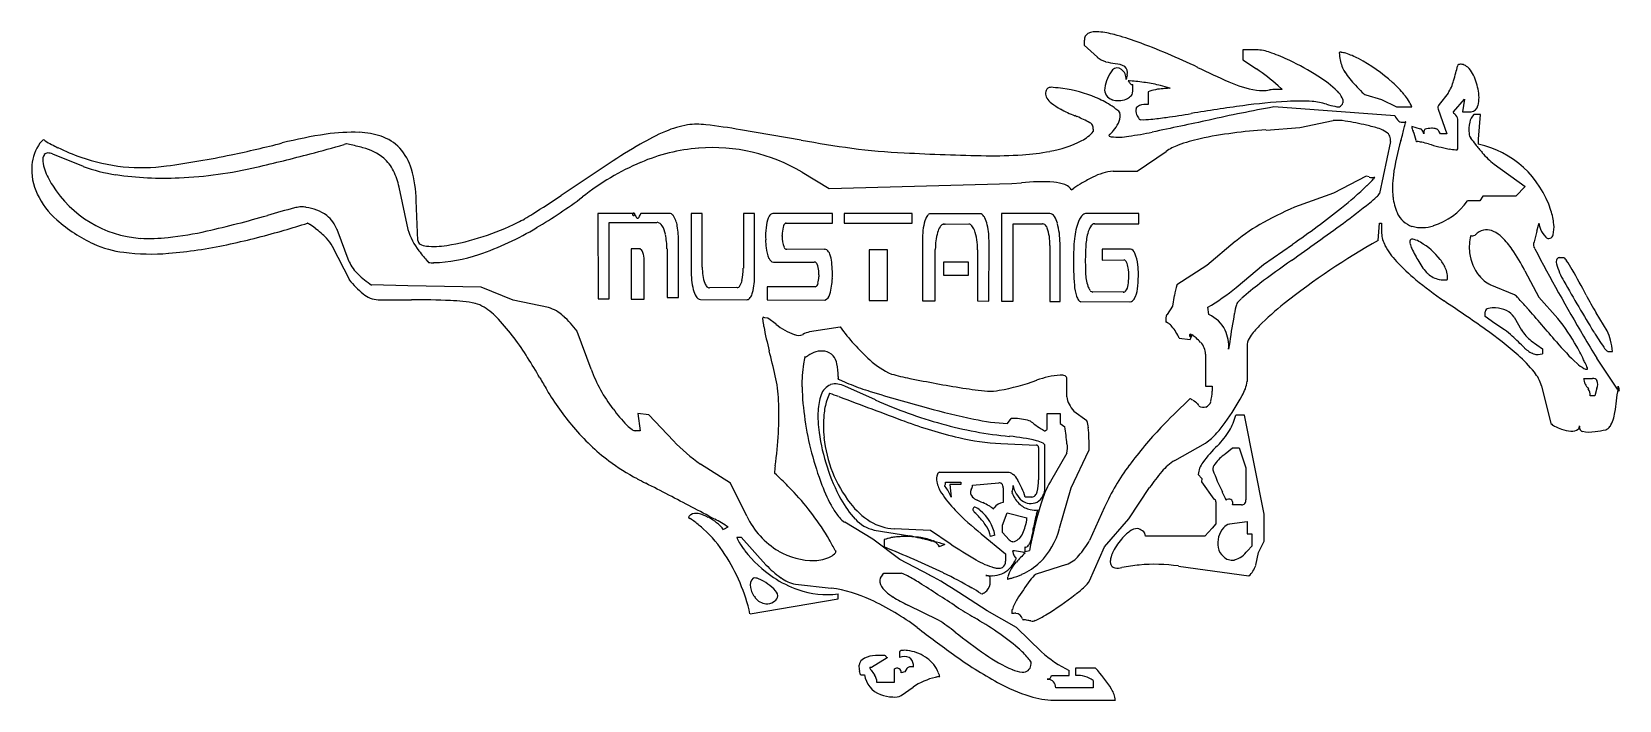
# Model space of a CAD drawing. Header units: inches. Extents: x 0.5 to 12.5, y 3.8 to 8.9.
import ezdxf

# ---------------------------------------------------------------- set-up
doc = ezdxf.new("R2010")
doc.units = ezdxf.units.IN
doc.header["$MEASUREMENT"] = 0
doc.layers.add('1', color=7, linetype='Continuous')

msp = doc.modelspace()

# ---------------------------------------------------------------- linework, layer by layer
at = {"layer": '1', "color": 7, "linetype": 'Continuous'}
for p, q in [((8.477, 8.828), (8.477, 8.79)), ((8.477, 8.79), (8.576, 8.698)), ((9.675, 8.753), (9.675, 8.678)), ((9.791, 8.753), (9.675, 8.753)), ((9.675, 8.678), (9.778, 8.611)), ((10.405, 8.734), (10.405, 8.731)), ((8.802, 8.566), (8.793, 8.529)), ((11.301, 8.64), (11.299, 8.63)), ((8.812, 8.516), (8.81, 8.519)), ((8.814, 8.512), (8.812, 8.516)), ((8.843, 8.436), (8.843, 8.492)), ((8.96, 8.436), (8.96, 8.342)), ((9.118, 8.463), (9.107, 8.462)), ((9.126, 8.464), (9.118, 8.463)), ((9.123, 8.464), (9.126, 8.464)), ((9.942, 8.483), (9.967, 8.46)), ((9.974, 8.454), (9.97, 8.454)), ((10.605, 8.413), (10.724, 8.378)), ((11.227, 8.426), (11.16, 8.342)), ((8.747, 8.279), (8.745, 8.284)), ((10.824, 8.256), (9.909, 8.322)), ((10.724, 8.378), (10.837, 8.323)), ((10.837, 8.323), (10.953, 8.323)), ((11.152, 8.305), (11.219, 8.118)), ((11.268, 8.286), (11.352, 8.38)), ((11.271, 8.274), (11.268, 8.286)), ((11.352, 8.38), (11.335, 8.286)), ((11.335, 8.286), (11.401, 8.286)), ((9.851, 8.148), (10.107, 8.167)), ((10.107, 8.167), (10.358, 8.219)), ((10.906, 8.202), (10.907, 8.207)), ((11.019, 8.155), (10.952, 8.174)), ((11.277, 8.268), (11.271, 8.274)), ((11.302, 8.006), (11.302, 8.23)), ((11.473, 8.266), (11.423, 8.266)), ((11.456, 8.079), (11.473, 8.266)), ((6.337, 8.072), (5.879, 8.15)), ((10.791, 8.06), (10.708, 7.668)), ((11.044, 8.118), (11.043, 8.12)), ((11.044, 8.126), (11.044, 8.121)), ((11.044, 8.121), (11.044, 8.119)), ((11.044, 8.119), (11.044, 8.118)), ((11.044, 8.118), (11.044, 8.118)), ((11.044, 8.118), (11.044, 8.118)), ((11.044, 8.118), (11.044, 8.118)), ((11.044, 8.118), (11.044, 8.118)), ((11.169, 8.118), (11.157, 8.14)), ((11.219, 8.118), (11.169, 8.118)), ((11.456, 8.042), (11.456, 8.079)), ((0.678, 7.967), (0.91, 7.874)), ((8.878, 7.836), (9.095, 7.986)), ((6.345, 7.829), (6.549, 7.705)), ((8.696, 7.836), (8.878, 7.836)), ((11.575, 7.89), (11.81, 7.722)), ((3.297, 7.717), (3.365, 7.397)), ((6.549, 7.705), (7.93, 7.743)), ((7.93, 7.743), (8.002, 7.749)), ((8.38, 7.696), (8.387, 7.702)), ((8.387, 7.702), (8.397, 7.708)), ((10.608, 7.799), (10.361, 7.67)), ((10.63, 7.793), (10.608, 7.799)), ((10.673, 7.789), (10.667, 7.789)), ((10.674, 7.789), (10.673, 7.789)), ((11.81, 7.722), (11.739, 7.649)), ((3.439, 7.313), (3.428, 7.615)), ((10.361, 7.67), (10.102, 7.578)), ((11.466, 7.612), (11.373, 7.612)), ((11.49, 7.649), (11.466, 7.612)), ((11.739, 7.649), (11.49, 7.649)), ((2.585, 7.437), (2.605, 7.443)), ((2.612, 7.441), (2.621, 7.435)), ((4.801, 7.517), (4.802, 6.871)), ((5.078, 7.516), (4.801, 7.517)), ((4.887, 7.449), (5.247, 7.45)), ((4.887, 6.871), (4.887, 7.449)), ((5.082, 7.507), (5.08, 7.513)), ((5.125, 7.517), (5.125, 7.517)), ((5.34, 7.517), (5.125, 7.517)), ((5.342, 7.517), (5.34, 7.517)), ((5.343, 7.517), (5.342, 7.517)), ((5.505, 7.517), (5.505, 7.088)), ((5.589, 7.517), (5.505, 7.517)), ((5.589, 7.111), (5.589, 7.517)), ((5.9, 7.517), (5.9, 7.114)), ((5.984, 7.517), (5.9, 7.517)), ((5.985, 7.036), (5.984, 7.517)), ((6.125, 7.517), (6.123, 7.517)), ((6.574, 7.517), (6.125, 7.517)), ((6.222, 7.445), (6.224, 7.445)), ((6.224, 7.445), (6.225, 7.444)), ((6.224, 7.445), (6.224, 7.445)), ((6.224, 7.445), (6.224, 7.445)), ((6.225, 7.444), (6.573, 7.445)), ((6.573, 7.445), (6.574, 7.517)), ((6.661, 7.517), (6.661, 7.444)), ((7.177, 7.517), (6.661, 7.517)), ((6.661, 7.444), (7.177, 7.444)), ((7.177, 7.444), (7.177, 7.517)), ((7.318, 7.515), (7.316, 7.515)), ((7.689, 7.515), (7.318, 7.515)), ((7.851, 7.516), (7.851, 6.855)), ((8.216, 7.516), (7.851, 7.516)), ((8.217, 7.516), (8.216, 7.516)), ((8.889, 7.516), (8.487, 7.516)), ((8.555, 7.44), (8.557, 7.44)), ((8.557, 7.44), (8.558, 7.44)), ((8.889, 7.44), (8.889, 7.516)), ((10.699, 7.313), (10.708, 7.444)), ((10.708, 7.444), (10.724, 7.444)), ((10.724, 7.444), (10.724, 7.369)), ((11.914, 7.444), (11.914, 7.442)), ((2.921, 7.152), (2.829, 7.395)), ((6.068, 7.345), (6.068, 7.338)), ((6.068, 7.338), (6.069, 7.319)), ((6.194, 7.351), (6.194, 7.352)), ((6.194, 7.347), (6.194, 7.351)), ((7.255, 7.333), (7.255, 6.858)), ((7.416, 7.437), (7.419, 7.437)), ((7.419, 7.437), (7.42, 7.437)), ((7.42, 7.437), (7.421, 7.437)), ((7.426, 7.436), (7.604, 7.438)), ((7.939, 7.438), (8.161, 7.439)), ((7.939, 6.854), (7.939, 7.438)), ((8.558, 7.44), (8.889, 7.44)), ((11.435, 7.357), (11.436, 7.358)), ((11.898, 7.384), (11.91, 7.43)), ((11.91, 7.43), (11.913, 7.44)), ((2.793, 7.269), (2.922, 7.016)), ((5.053, 7.249), (5.053, 6.87)), ((5.122, 7.249), (5.053, 7.249)), ((5.323, 7.249), (5.323, 6.883)), ((5.41, 7.293), (5.41, 7.299)), ((5.411, 6.883), (5.41, 7.293)), ((6.514, 7.246), (6.23, 7.248)), ((6.516, 7.247), (6.514, 7.246)), ((6.517, 7.247), (6.516, 7.247)), ((6.517, 7.247), (6.517, 7.247)), ((6.851, 7.243), (6.851, 6.86)), ((6.99, 7.243), (6.851, 7.243)), ((6.989, 6.859), (6.99, 7.243)), ((7.351, 6.857), (7.351, 7.246)), ((7.671, 7.242), (7.671, 6.856)), ((7.756, 6.855), (7.757, 7.312)), ((8.216, 7.276), (8.216, 7.275)), ((8.216, 7.275), (8.217, 6.852)), ((8.295, 6.852), (8.295, 7.292)), ((8.826, 7.248), (8.613, 7.247)), ((8.613, 7.247), (8.613, 7.165)), ((9.619, 7.305), (9.404, 7.123)), ((9.831, 7.132), (10.05, 7.284)), ((3.513, 7.156), (3.521, 7.146)), ((5.151, 7.142), (5.151, 7.151)), ((5.151, 6.869), (5.151, 7.142)), ((5.9, 7.114), (5.9, 7.103)), ((6.127, 7.149), (6.436, 7.149)), ((6.127, 7.149), (6.127, 7.149)), ((7.413, 7.149), (7.413, 7.05)), ((7.601, 7.149), (7.413, 7.149)), ((7.601, 7.05), (7.601, 7.149)), ((8.613, 7.165), (8.777, 7.167)), ((9.404, 7.123), (9.178, 6.977)), ((9.626, 6.958), (9.831, 7.132)), ((11.808, 7.085), (11.912, 6.886)), ((12.103, 7.183), (12.07, 7.183)), ((3.365, 6.971), (3.09, 6.977)), ((3.641, 6.966), (3.365, 6.971)), ((3.917, 6.96), (3.641, 6.966)), ((4.159, 6.862), (3.917, 6.96)), ((6.081, 6.963), (6.081, 6.864)), ((6.444, 6.963), (6.081, 6.963)), ((6.471, 7.054), (6.471, 7.048)), ((6.471, 7.048), (6.471, 7.044)), ((6.471, 7.044), (6.471, 7.038)), ((6.573, 7.061), (6.573, 7.078)), ((6.573, 7.057), (6.573, 7.061)), ((6.573, 7.056), (6.573, 7.057)), ((6.573, 7.05), (6.573, 7.056)), ((7.413, 7.05), (7.601, 7.05)), ((8.886, 7.052), (8.886, 7.059)), ((8.886, 7.045), (8.886, 7.052)), ((11.729, 6.903), (11.546, 6.979)), ((3.14, 6.865), (3.391, 6.865)), ((4.427, 6.806), (4.159, 6.862)), ((4.802, 6.871), (4.887, 6.871)), ((5.053, 6.87), (5.151, 6.869)), ((5.323, 6.883), (5.411, 6.883)), ((5.576, 6.867), (5.926, 6.865)), ((5.852, 6.957), (5.644, 6.955)), ((5.644, 6.955), (5.644, 6.955)), ((6.081, 6.864), (6.517, 6.862)), ((6.851, 6.86), (6.989, 6.859)), ((7.255, 6.858), (7.351, 6.857)), ((7.671, 6.856), (7.756, 6.855)), ((7.851, 6.855), (7.939, 6.854)), ((8.217, 6.852), (8.295, 6.852)), ((8.452, 6.851), (8.821, 6.849)), ((8.772, 6.923), (8.543, 6.924)), ((8.777, 6.922), (8.774, 6.922)), ((8.821, 6.849), (8.823, 6.849)), ((9.157, 6.898), (9.145, 6.816)), ((11.912, 6.886), (12.057, 6.723)), ((6.062, 6.728), (6.051, 6.734)), ((6.084, 6.725), (6.062, 6.728)), ((6.147, 6.68), (6.084, 6.725)), ((9.145, 6.816), (9.103, 6.753)), ((9.419, 6.753), (9.41, 6.809)), ((11.508, 6.738), (11.508, 6.775)), ((11.58, 6.686), (11.508, 6.738)), ((11.727, 6.733), (11.782, 6.636)), ((12.43, 6.63), (12.347, 6.767)), ((4.749, 6.341), (4.643, 6.626)), ((6.633, 6.659), (6.4, 6.622)), ((9.286, 6.602), (9.286, 6.603)), ((9.286, 6.603), (9.286, 6.603)), ((9.286, 6.599), (9.286, 6.602)), ((9.287, 6.602), (9.292, 6.599)), ((11.654, 6.637), (11.58, 6.686)), ((9.194, 6.575), (9.277, 6.566)), ((9.577, 6.547), (9.568, 6.491)), ((9.71, 6.248), (9.71, 6.529)), ((11.854, 6.555), (11.941, 6.495)), ((11.941, 6.495), (11.941, 6.457)), ((6.367, 6.435), (6.368, 6.435)), ((6.368, 6.435), (6.37, 6.435)), ((9.394, 6.454), (9.394, 6.211)), ((12.509, 6.19), (12.351, 6.423)), ((12.436, 6.473), (12.469, 6.473)), ((6.616, 6.285), (6.616, 6.27)), ((6.618, 6.266), (6.625, 6.263)), ((8.346, 6.132), (8.346, 6.267)), ((12.252, 6.271), (12.319, 6.271)), ((6.551, 6.159), (6.554, 6.158)), ((6.898, 6.109), (6.666, 6.211)), ((9.394, 6.211), (9.444, 6.211)), ((9.444, 6.211), (9.444, 6.174)), ((11.934, 6.216), (12.005, 5.931)), ((12.336, 6.14), (12.302, 6.14)), ((12.352, 6.196), (12.336, 6.14)), ((12.512, 6.206), (12.509, 6.19)), ((12.509, 6.19), (12.521, 6.174)), ((12.513, 6.21), (12.512, 6.211)), ((12.512, 6.211), (12.512, 6.21)), ((12.512, 6.211), (12.512, 6.211)), ((12.512, 6.21), (12.512, 6.206)), ((12.514, 6.208), (12.513, 6.21)), ((5.186, 5.996), (5.102, 6.006)), ((5.102, 6.006), (5.119, 5.875)), ((8.196, 5.894), (8.196, 6.006)), ((8.196, 6.006), (8.296, 6.006)), ((8.296, 6.006), (8.296, 5.931)), ((8.496, 5.95), (8.399, 6.022)), ((9.273, 6.114), (9.254, 6.096)), ((9.278, 6.117), (9.278, 6.118)), ((9.28, 6.116), (9.278, 6.117)), ((9.284, 6.114), (9.28, 6.116)), ((5.371, 5.799), (5.186, 5.996)), ((7.897, 5.931), (7.925, 5.968)), ((8.296, 5.931), (8.33, 5.905)), ((9.688, 5.993), (9.622, 5.993)), ((9.838, 5.246), (9.688, 5.993)), ((12.22, 5.904), (12.22, 5.901)), ((5.119, 5.875), (5.086, 5.875)), ((7.846, 5.778), (8.114, 5.767)), ((8.18, 5.445), (8.18, 5.763)), ((9.161, 5.651), (9.394, 5.782)), ((8.131, 5.748), (8.131, 5.505)), ((8.346, 5.707), (8.221, 5.492)), ((8.379, 5.444), (8.512, 5.725)), ((9.541, 5.7), (9.598, 5.746)), ((9.598, 5.746), (9.648, 5.746)), ((9.648, 5.746), (9.698, 5.596)), ((5.804, 5.479), (5.577, 5.622)), ((7.898, 5.561), (7.383, 5.561)), ((9.339, 5.545), (9.367, 5.514)), ((9.698, 5.596), (9.698, 5.353)), ((5.927, 5.229), (5.804, 5.479)), ((7.429, 5.486), (7.545, 5.486)), ((7.462, 5.468), (7.47, 5.374)), ((7.545, 5.468), (7.462, 5.468)), ((7.545, 5.486), (7.545, 5.468)), ((7.631, 5.463), (7.831, 5.481)), ((7.864, 5.444), (7.864, 5.332)), ((8.29, 5.138), (8.379, 5.444)), ((8.815, 5.209), (8.97, 5.447)), ((9.367, 5.514), (9.364, 5.489)), ((9.364, 5.489), (9.456, 5.358)), ((7.795, 5.293), (7.791, 5.288)), ((8.081, 5.374), (8.031, 5.374)), ((8.63, 5.297), (8.517, 5.046)), ((9.472, 5.339), (9.472, 5.171)), ((9.544, 5.363), (9.539, 5.374)), ((9.548, 5.355), (9.544, 5.363)), ((9.665, 5.316), (9.598, 5.316)), ((5.486, 5.221), (5.498, 5.212)), ((6.879, 5.057), (6.666, 5.184)), ((7.648, 5.259), (7.643, 5.263)), ((7.86, 5.162), (7.894, 5.256)), ((7.86, 5.106), (7.86, 5.162)), ((7.894, 5.256), (8.043, 5.218)), ((8.631, 4.999), (8.815, 5.209)), ((9.472, 5.171), (9.444, 5.14)), ((9.576, 5.171), (9.709, 5.19)), ((9.709, 5.19), (9.709, 5.096)), ((9.838, 5.04), (9.838, 5.246)), ((5.784, 5.146), (5.751, 5.128)), ((5.851, 5.072), (5.884, 5.072)), ((5.884, 5.072), (6.071, 4.861)), ((7.083, 4.903), (6.879, 5.057)), ((6.888, 5.125), (7.158, 5.08)), ((6.965, 5.053), (6.965, 4.997)), ((7.316, 5.122), (7.039, 5.133)), ((7.463, 5.022), (7.316, 5.122)), ((7.334, 5.04), (7.317, 5.044)), ((7.697, 5.097), (7.882, 4.945)), ((7.802, 5.086), (7.768, 5.076)), ((7.91, 5.05), (7.86, 5.106)), ((9.389, 5.078), (8.94, 5.078)), ((9.417, 5.109), (9.389, 5.078)), ((9.444, 5.14), (9.417, 5.109)), ((9.709, 5.096), (9.743, 5.096)), ((9.743, 5.096), (9.743, 5.003)), ((9.795, 4.954), (9.838, 5.04)), ((6.594, 4.97), (6.598, 4.963)), ((7.339, 5.038), (7.334, 5.04)), ((7.339, 5.039), (7.338, 5.039)), ((7.339, 5.039), (7.34, 5.038)), ((7.423, 5.016), (7.381, 4.997)), ((7.882, 4.945), (7.882, 4.889)), ((7.938, 4.964), (7.938, 4.969)), ((8.03, 4.96), (8.03, 4.997)), ((8.063, 4.969), (8.03, 4.96)), ((8.516, 4.74), (8.631, 4.999)), ((9.743, 5.003), (9.712, 4.968)), ((9.773, 4.859), (9.795, 4.954)), ((7.309, 4.785), (7.083, 4.903)), ((8.342, 4.864), (8.113, 4.791)), ((9.189, 4.853), (9.722, 4.779)), ((6.295, 4.716), (6.565, 4.685)), ((6.951, 4.786), (6.962, 4.798)), ((6.962, 4.798), (7.095, 4.798)), ((7.754, 4.778), (7.751, 4.78)), ((7.763, 4.773), (7.76, 4.775)), ((7.897, 4.756), (7.897, 4.754)), ((5.951, 4.493), (6.616, 4.605)), ((6.616, 4.605), (6.616, 4.642)), ((7.744, 4.515), (7.529, 4.652)), ((7.376, 4.445), (7.143, 4.558)), ((7.966, 4.388), (7.744, 4.515)), ((8.013, 4.446), (8.016, 4.446)), ((8.153, 4.205), (7.966, 4.388)), ((7.081, 4.204), (7.081, 4.161)), ((6.856, 4.089), (6.869, 4.089)), ((6.869, 4.089), (6.988, 4.161)), ((6.975, 4.174), (6.975, 4.175)), ((6.976, 4.172), (6.975, 4.174)), ((7.186, 4.089), (7.185, 4.09)), ((8.562, 4.082), (8.412, 4.082)), ((8.412, 4.082), (8.412, 4.026)), ((6.79, 4.032), (6.816, 4.032)), ((7.041, 3.974), (6.909, 3.974)), ((7.041, 4.075), (7.041, 3.974)), ((7.121, 4.053), (7.094, 4.046)), ((7.136, 4.078), (7.121, 4.053)), ((7.38, 4.017), (7.383, 4.017)), ((7.383, 4.017), (7.385, 4.017)), ((8.198, 3.998), (8.196, 3.998)), ((8.196, 3.998), (8.197, 3.998)), ((8.229, 4.026), (8.362, 4.026)), ((8.362, 4.026), (8.362, 4.063)), ((8.545, 3.988), (8.545, 3.932)), ((7.094, 3.874), (7.183, 3.937)), ((8.545, 3.932), (8.263, 3.932)), ((8.246, 3.839), (8.712, 3.839))]:
    msp.add_line(p, q, dxfattribs=at)
for centre, radius, start, end in [((8.567, 8.739), 0.152, 82.3303, 114.2865), ((8.527, 8.195), 0.697, 75.2108, 85.0545), ((8.53, 8.831), 0.0524, 118.7938, 183.5926), ((8.216, 7.019), 1.913, 69.8111, 75.2108), ((7.032, 3.797), 5.346, 64.4844, 69.8111), ((8.677, 8.813), 0.153, 228.4657, 255.4932), ((8.805, 9.307), 0.664, 255.4932, 261.8956), ((8.696, 8.472), 0.178, 60.6251, 84.9634), ((9.767, 8.407), 0.347, 68.3675, 85.9365), ((9.397, 7.336), 1.48, 64.6825, 70.3577), ((9.202, 6.923), 1.936, 57.516, 64.6825), ((10.415, 8.679), 0.0562, 85.6123, 100.274), ((10.767, 8.751), 0.363, 183.1578, 191.7863), ((10.713, 8.74), 0.308, 191.7863, 209.9246), ((10.407, 8.582), 0.153, 72.422, 85.6123), ((10.285, 8.195), 0.559, 61.7534, 72.422), ((9.919, 7.514), 1.333, 48.1977, 61.7534), ((11.314, 8.623), 0.0211, 94.4365, 128.546), ((11.324, 8.582), 0.0628, 74.7008, 100.199), ((11.315, 8.558), 0.0883, 46.7593, 73.4939), ((8.922, 8.423), 0.293, 142.0848, 171.7603), ((8.726, 8.569), 0.049, 48.5307, 136.1835), ((8.7, 8.533), 0.0937, 357.7901, 51.1179), ((8.75, 8.584), 0.0544, 340.7251, 52.4904), ((14.669, 19.798), 12.385, 244.4844, 245.6816), ((8.939, 7.366), 1.501, 48.0792, 56.0154), ((9.808, 7.846), 0.832, 45.5378, 58.5524), ((11.114, 9.034), 0.803, 213.8437, 222.9803), ((10.964, 8.6), 0.315, 326.5897, 345.4458), ((9.974, 8.932), 1.358, 342.3599, 344.9323), ((9.192, 9.143), 2.168, 344.9323, 346.3305), ((11.246, 8.485), 0.189, 28.648, 46.7593), ((11.067, 8.387), 0.393, 10.1965, 28.648), ((8.242, 8.423), 0.0581, 134.3979, 215.7319), ((8.23, 8.401), 0.0698, 80.3415, 114.1345), ((8.218, 7.786), 0.683, 81.7452, 88.0379), ((8.171, 7.464), 1.009, 67.1444, 81.7452), ((8.71, 8.453), 0.079, 171.7603, 252.9907), ((8.756, 8.482), 0.107, 290.6299, 312.1489), ((8.811, 8.396), 0.123, 84.0015, 90.4155), ((8.899, 8.563), 0.0985, 211.238, 218.6057), ((8.838, 8.508), 0.0171, 202.1885, 288.7689), ((8.704, 6.846), 1.677, 81.8835, 85.8885), ((8.798, 8.437), 0.0449, 310.1938, 357.6423), ((8.771, 7.317), 1.201, 76.3486, 81.8835), ((9.086, 8.117), 0.343, 91.9865, 111.6817), ((8.847, 7.631), 0.878, 71.6521, 76.3486), ((9.203, 7.103), 1.363, 94.0211, 95.417), ((9.922, 9.293), 0.856, 245.6816, 260.3276), ((9.819, 8.772), 0.326, 262.7619, 280.1663), ((9.944, 7.852), 0.603, 91.3058, 96.3942), ((9.944, 7.849), 0.606, 89.0567, 91.3058), ((9.944, 7.844), 0.611, 87.4856, 89.0567), ((9.911, 8.394), 0.0876, 43.6789, 49.5445), ((10.253, 8.301), 0.196, 27.5058, 45.5378), ((11.147, 9.043), 0.834, 221.9061, 227.0548), ((10.654, 8.506), 0.105, 224.3474, 242.2832), ((10.222, 7.854), 0.877, 39.8128, 48.1977), ((10.586, 8.157), 0.403, 24.3938, 39.8128), ((11.184, 8.396), 0.277, 346.8317, 12.5619), ((8.332, 8.481), 0.166, 213.8274, 231.7891), ((8.515, 8.713), 0.461, 231.7891, 241.8076), ((8.83, 9.301), 1.128, 241.8076, 247.847), ((8.264, 7.684), 0.77, 57.9672, 67.1444), ((8.327, 7.785), 0.651, 51.6437, 57.9672), ((8.733, 8.53), 0.16, 252.9907, 292.0106), ((8.593, 8.122), 0.222, 46.9024, 51.6437), ((8.924, 8.293), 0.0581, 162.6587, 208.2423), ((8.908, 8.29), 0.0447, 107.2856, 153.9452), ((8.952, 8.16), 0.182, 87.7095, 108.2883), ((11.196, -3.012), 11.445, 97.6312, 99.6064), ((12.119, -3.86), 12.381, 100.282, 102.5857), ((10.296, 3.701), 4.672, 93.4996, 97.6312), ((10.099, 6.929), 1.438, 85.9793, 93.4996), ((10.153, 7.844), 0.522, 72.6801, 84.8925), ((10.629, 9.538), 1.238, 254.9981, 258.0056), ((10.405, 8.461), 0.138, 255.9142, 269.2105), ((10.403, 8.332), 0.00886, 272.7772, 291.7021), ((10.386, 8.368), 0.0491, 294.1837, 342.5044), ((10.379, 8.364), 0.0555, 348.874, 29.2634), ((11.188, 8.316), 0.038, 137.1806, 197.7491), ((11.398, 8.342), 0.056, 273.2731, 350.8021), ((5.603, 7.458), 0.739, 99.6604, 113.2054), ((5.547, 7.694), 0.498, 82.0967, 97.9276), ((5.059, 3.291), 4.928, 80.4139, 83.5113), ((7.989, 7.235), 1.103, 66.7694, 67.847), ((8.026, 7.323), 1.008, 60.7518, 66.7694), ((8.513, 8.174), 0.0286, 4.9184, 79.3024), ((8.414, 8.144), 0.132, 2.3732, 13.9977), ((8.529, 8.299), 0.229, 321.2959, 338.3535), ((8.642, 8.255), 0.107, 338.3535, 13.0028), ((9.056, 8.348), 0.202, 204.2892, 215.4002), ((8.903, 8.24), 0.0145, 218.3011, 273.5757), ((8.928, 8.634), 0.408, 266.6325, 277.5096), ((8.689, 11.054), 2.84, 275.9149, 278.2558), ((340.847, -1559.533), 1602.405, 101.936644, 101.952372), ((7.932, 16.271), 8.112, 278.2558, 279.6064), ((10.392, 7.926), 0.295, 78.8903, 96.5412), ((10.142, 6.217), 2.022, 76.6206, 81.2798), ((10.457, 7.416), 0.783, 71.519, 78.698), ((10.902, 8.282), 0.0815, 197.9588, 234.6706), ((10.885, 8.264), 0.0579, 238.4887, 276.2732), ((8.73, 8.705), 2.233, 344.8698, 345.9805), ((10.883, 8.298), 0.0916, 274.9132, 283.4031), ((8.561, 8.747), 2.407, 345.9805, 346.9142), ((10.906, 8.208), 0.00175, 286.6321, 152.7642), ((11.121, 8.203), 0.171, 189.7082, 202.1201), ((11.106, 7.907), 0.254, 91.1166, 102.2973), ((11.106, 8.061), 0.1, 70.8617, 92.9187), ((11.224, 8.205), 0.0821, 17.8461, 49.6244), ((11.646, 8.152), 0.261, 167.9434, 186.9311), ((11.505, 8.182), 0.117, 134.5864, 167.9434), ((0.856, 7.854), 0.335, 144.5387, 174.9227), ((0.701, 7.957), 0.149, 133.2244, 142.1993), ((0.611, 8.059), 0.0137, 31.4771, 150.1998), ((1.469, 9.535), 1.696, 240.06, 243.7418), ((0.092, 17.21), 9.45, 281.8269, 284.2314), ((3.239, 4.799), 3.354, 98.4622, 104.2314), ((2.945, 6.78), 1.351, 87.7526, 98.4622), ((2.976, 7.719), 0.333, 103.299, 106.2046), ((2.905, 8.021), 0.023, 95.0443, 103.299), ((2.846, 7.754), 0.295, 75.056, 78.9497), ((2.975, 7.543), 0.588, 71.4825, 87.7526), ((3.05, 7.769), 0.35, 43.7758, 71.4825), ((7.436, 4.054), 4.611, 120.1393, 123.5717), ((6.007, 6.514), 1.766, 113.2054, 120.1393), ((8.252, 18.692), 10.791, 259.7809, 261.8438), ((8.092, 8.758), 0.781, 279.1385, 297.9785), ((8.305, 8.356), 0.326, 297.9785, 317.5322), ((8.408, 8.144), 0.138, 356.5948, 2.3732), ((8.687, 8.093), 0.0278, 125.4712, 151.4986), ((8.678, 8.121), 0.0218, 223.713, 237.8322), ((8.691, 8.144), 0.0481, 239.336, 258.3414), ((8.358, 8.436), 0.448, 314.2696, 321.2959), ((8.735, 8.534), 0.44, 263.0728, 280.2835), ((8.462, 10.631), 2.554, 277.8991, 281.9524), ((9.575, 7.015), 1.089, 101.7731, 110.8286), ((10.048, 4.745), 3.409, 93.3202, 101.7731), ((10.638, 7.958), 0.212, 54.9091, 71.519), ((10.726, 8.074), 0.0665, 348.2177, 59.4686), ((12.477, 7.586), 1.678, 163.3043, 172.4816), ((8.927, 8.651), 2.029, 343.3043, 344.8698), ((10.711, 8.015), 0.28, 11.3142, 26.1453), ((10.991, 8.067), 0.00639, 152.1382, 284.2888), ((10.887, 7.335), 0.734, 78.9554, 81.7306), ((11.003, 8.122), 0.0374, 15.6478, 64.2408), ((10.886, 7.326), 0.743, 74.8733, 78.9554), ((10.901, 8.072), 0.15, 18.5994, 23.42), ((11.104, 8.124), 0.0608, 155.3761, 178.753), ((11.105, 8.124), 0.0617, 149.894, 155.3761), ((11.65, 9.99), 2.029, 253.6612, 258.181), ((11.128, 8.124), 0.0336, 29.2557, 70.8617), ((11.438, 8.118), 0.0509, 177.2351, 218.1752), ((13.203, 9.416), 2.242, 216.3762, 217.8978), ((11.297, 7.318), 0.741, 17.4009, 77.6343), ((0.676, 7.922), 0.0721, 145.8478, 190.0958), ((0.642, 7.94), 0.0346, 91.1743, 138.4518), ((0.643, 7.889), 0.0854, 65.8692, 91.1743), ((1.404, 9.404), 1.549, 243.7418, 250.7129), ((1.352, 9.254), 1.39, 250.7129, 277.8054), ((0.582, 14.867), 7.056, 277.8054, 281.8269), ((-1.44, 23.589), 16.142, 283.1064, 284.5904), ((0.245, 17.116), 9.453, 284.5904, 286.2046), ((2.427, 5.841), 2.253, 74.6563, 77.3044), ((2.926, 7.613), 0.412, 51.5031, 76.2819), ((2.982, 7.707), 0.304, 25.865, 48.9345), ((3.002, 7.737), 0.407, 16.5581, 42.2796), ((5.674, 6.609), 1.406, 94.5313, 113.0312), ((5.667, 6.689), 1.326, 59.2497, 94.5313), ((7.462, 14.126), 6.161, 263.0918, 266.7789), ((7.97, 23.146), 15.194, 266.7789, 269.1183), ((7.785, 11.185), 3.232, 269.1183, 273.9767), ((7.883, 9.789), 1.833, 273.9767, 280.4704), ((9.355, 7.595), 0.47, 110.8286, 123.5685), ((11.291, 8.271), 0.272, 258.181, 268.9144), ((11.289, 8.011), 0.0134, 252.8846, 337.2372), ((12.587, 8.937), 1.461, 217.8978, 221.0647), ((11.929, 8.35), 0.58, 220.0551, 232.4627), ((0.941, 7.847), 0.42, 174.9227, 205.7008), ((0.964, 7.96), 0.363, 187.9281, 208.1668), ((1.339, 9.042), 1.245, 249.8336, 261.5927), ((1.521, 10.271), 2.487, 261.5927, 272.6476), ((1.486, 11.023), 3.24, 272.6476, 283.1064), ((2.799, 7.618), 0.508, 11.2626, 25.865), ((2.541, 7.6), 0.887, 0.9361, 16.5581), ((90.224, -120.686), 154.324, 123.57173, 123.73402), ((5.869, 6.15), 1.905, 113.0312, 128.4392), ((8.724, 7.452), 0.385, 94.1104, 118.2772), ((11.55, 7.709), 0.743, 172.4816, 185.3203), ((1.335, 8.142), 0.776, 207.1121, 212.0322), ((1.406, 8.186), 0.859, 212.0322, 265.7239), ((8.147, 6.371), 1.386, 85.8865, 95.9942), ((8.223, 7.425), 0.329, 70.8641, 85.8865), ((8.297, 7.64), 0.102, 44.9498, 70.8641), ((8.329, 7.675), 0.054, 26.8486, 42.634), ((8.384, 7.701), 0.00658, 197.5347, 227.6658), ((9.31, 6.32), 1.661, 120.7176, 123.3429), ((9.018, 6.81), 1.091, 115.9336, 120.7176), ((8.788, 9.625), 2.633, 308.3539, 313.8996), ((9.747, 8.628), 1.25, 313.8996, 317.2311), ((10.657, 7.898), 0.109, 255.7028, 266.1327), ((10.661, 7.962), 0.173, 266.1327, 271.9756), ((10.555, 7.886), 0.153, 315.9923, 321.0899), ((1.116, 7.931), 0.615, 205.7008, 228.6996), ((2.661, 6.952), 0.626, 100.4443, 104.1448), ((2.56, 7.501), 0.0671, 92.9135, 100.4443), ((2.518, 7.094), 0.476, 80.8046, 85.3903), ((2.552, 7.228), 0.338, 53.9618, 82.8065), ((-1.621, 16.853), 11.062, 302.4153, 303.734), ((2.191, 10.992), 4.176, 300.9349, 306.6667), ((11.103, 5.138), 2.638, 112.3055, 118.7922), ((7.111, 11.98), 5.623, 306.2451, 308.8041), ((10.079, 8.289), 0.887, 308.8041, 313.196), ((10.637, 7.704), 0.0793, 308.547, 333.0503), ((11.173, 7.674), 0.363, 185.3203, 204.9664), ((10.968, 7.897), 0.495, 287.6227, 324.9382), ((1.491, 8.357), 1.182, 228.6996, 244.8874), ((0.276, 14.417), 7.205, 282.5929, 286.3308), ((3.876, 2.132), 5.597, 104.1448, 106.3308), ((2.606, 7.436), 0.00769, 45.7629, 101.9601), ((2.603, 7.311), 0.241, 20.2398, 52.1524), ((3.339, 9.173), 1.924, 279.5409, 296.376), ((3.463, 8.922), 1.644, 296.376, 298.5408), ((3.314, 9.081), 1.855, 300.2363, 302.4153), ((5.071, 7.51), 0.00954, 29.3785, 18.6022), ((5.077, 7.514), 0.00292, 68.5798, 23.9967), ((5.137, 7.522), 0.0567, 196.0676, 219.8478), ((5.101, 7.491), 0.00948, 213.5876, 300.8693), ((5.071, 7.521), 0.0514, 312.1227, 350.9979), ((5.127, 7.513), 0.00446, 116.0399, 180.2609), ((5.238, 7.394), 0.0571, 31.0534, 80.5027), ((5.341, 7.483), 0.0349, 38.7072, 86.7677), ((5.227, 7.401), 0.175, 7.0329, 36.0811), ((6.262, 7.408), 0.189, 151.8346, 172.785), ((6.127, 7.482), 0.0352, 96.1229, 154.9639), ((6.242, 7.409), 0.0413, 124.1964, 172.5558), ((6.224, 7.432), 0.013, 96.5366, 113.6499), ((7.653, 7.346), 0.398, 160.3105, 181.8734), ((7.348, 7.453), 0.0742, 132.0455, 158.9535), ((7.316, 7.489), 0.0268, 89.7242, 132.0455), ((7.683, 7.475), 0.0412, 28.6495, 82.0322), ((7.582, 7.407), 0.163, 14.2909, 32.4106), ((7.215, 7.313), 0.542, 359.8818, 14.2909), ((8.214, 7.473), 0.0437, 29.8931, 85.5086), ((8.107, 7.398), 0.174, 14.9167, 33.6561), ((7.697, 7.289), 0.597, 0.3124, 14.9167), ((8.816, 7.3), 0.413, 155.234, 173.8214), ((8.546, 7.422), 0.117, 136.2422, 153.9731), ((8.492, 7.475), 0.0417, 96.6501, 137.7834), ((8.56, 7.402), 0.0381, 96.4268, 147.1688), ((10.5, 6.236), 1.385, 118.7922, 129.4885), ((-6.022, 29.894), 27.836, 305.2492, 306.2451), ((6.001, 13.147), 7.125, 304.6301, 308.3539), ((11.015, 7.6), 0.19, 204.9664, 251.3973), ((11.938, 7.434), 0.0259, 158.6387, 167.5861), ((12.13, 7.473), 0.218, 188.0444, 191.409), ((11.505, 7.383), 0.524, 5.6496, 17.4009), ((1.405, 8.64), 1.312, 267.2502, 276.4101), ((1.241, 10.097), 2.779, 276.4101, 282.5929), ((0.726, 13.223), 6.076, 282.0681, 286.0693), ((0.169, 15.155), 8.087, 286.0693, 287.3783), ((1.91, 6.37), 1.281, 53.9837, 56.2916), ((2.284, 6.884), 0.644, 43.7754, 53.9837), ((2.552, 7.141), 0.273, 27.9367, 43.7754), ((3.789, 7.511), 0.439, 195.0657, 219.0129), ((3.167, 9.364), 2.278, 288.8112, 300.9349), ((5.117, 7.325), 0.197, 10.2395, 30.0392), ((4.764, 7.241), 0.559, 0.8057, 12.206), ((4.714, 7.309), 0.696, 359.1661, 9.4049), ((6.608, 7.349), 0.54, 171.2354, 180.4245), ((6.441, 7.357), 0.247, 166.4197, 181.0837), ((6.408, 7.339), 0.214, 177.7254, 201.2228), ((7.866, 7.241), 0.515, 165.0334, 179.4338), ((7.518, 7.334), 0.155, 147.6282, 165.0334), ((7.429, 7.391), 0.0489, 116.1668, 148.6513), ((7.419, 7.41), 0.0276, 94.7657, 113.3515), ((7.417, 7.407), 0.03, 74.4199, 82.3358), ((7.601, 7.403), 0.0345, 38.8423, 84.6666), ((7.544, 7.354), 0.109, 20.2857, 40.2374), ((7.211, 7.245), 0.46, 359.6912, 18.7205), ((8.164, 7.425), 0.0142, 89.7732, 102.5082), ((8.164, 7.415), 0.0238, 49.2585, 89.7732), ((8.136, 7.385), 0.0653, 20.5392, 48.2132), ((7.863, 7.291), 0.354, 357.5605, 19.1769), ((10.094, 7.162), 1.699, 173.8214, 179.2091), ((9.005, 7.238), 0.518, 165.6897, 176.9179), ((8.665, 7.329), 0.166, 145.5304, 166.8882), ((10.938, 7.377), 0.213, 182.1616, 208.5747), ((10.952, 7.309), 0.0133, 92.668, 151.4825), ((10.956, 7.27), 0.0526, 73.5057, 95.0126), ((11.03, 7.683), 0.273, 254.039, 288.7621), ((10.908, 7.108), 0.222, 60.0652, 73.5057), ((11.72, 7.261), 0.333, 164.4171, 187.1408), ((11.411, 7.398), 0.0491, 256.0833, 272.5102), ((11.412, 7.385), 0.0365, 272.5102, 302.031), ((11.41, 7.388), 0.0393, 302.031, 308.2583), ((11.569, 7.212), 0.198, 127.8119, 132.1575), ((11.523, 7.276), 0.119, 95.6451, 129.1027), ((11.518, 7.274), 0.12, 64.1022, 93.5709), ((11.463, 7.159), 0.248, 45.6381, 64.1022), ((11.209, 6.899), 0.611, 34.6152, 45.6381), ((14.83, 6.6), 3.035, 165.0286, 166.6143), ((12.098, 7.466), 0.186, 191.409, 201.5607), ((12.08, 7.459), 0.166, 201.5607, 226.2228), ((11.989, 7.36), 0.0319, 221.4498, 353.1595), ((11.829, 7.41), 0.199, 344.5141, 7.1256), ((1.322, 8.049), 0.832, 246.3876, 262.6761), ((1.425, 8.851), 1.64, 262.6761, 274.5582), ((1.286, 10.604), 3.398, 274.5582, 282.0681), ((3.473, 7.315), 0.0338, 183.0608, 241.5519), ((4.292, 7.858), 1.049, 216.4371, 219.3848), ((3.515, 7.389), 0.119, 240.4265, 264.577), ((3.56, 7.857), 0.589, 264.577, 279.5409), ((3.52, 8.326), 1.181, 271.8969, 288.8112), ((5.111, 7.224), 0.0264, 25.5407, 67.1642), ((5.044, 7.187), 0.103, 11.5965, 27.954), ((4.864, 7.151), 0.287, 0.0044, 11.5965), ((6.776, 7.334), 0.708, 181.2269, 186.0946), ((6.324, 7.28), 0.253, 184.7914, 204.2781), ((6.226, 7.265), 0.018, 193.8099, 273.7196), ((6.226, 7.259), 0.0114, 276.7669, 290.2891), ((6.517, 7.222), 0.0252, 56.6695, 89.5041), ((6.488, 7.188), 0.0694, 17.9453, 51.89), ((6.307, 7.118), 0.263, 6.6927, 20.2652), ((10.413, 7.158), 1.928, 177.8148, 182.668), ((10.694, 7.147), 2.209, 176.9179, 177.8148), ((8.813, 7.201), 0.049, 18.9059, 74.9255), ((8.602, 7.104), 0.281, 5.2668, 23.6454), ((13.374, 2.564), 5.451, 119.391, 128.4027), ((11.271, 7.559), 0.593, 208.5747, 222.8859), ((10.981, 7.302), 0.0423, 161.0316, 197.7284), ((11.143, 7.339), 0.209, 193.8735, 204.6562), ((11.752, 7.619), 0.879, 204.6562, 211.9531), ((10.762, 6.854), 0.514, 37.764, 60.0652), ((11.733, 7.262), 0.346, 187.1408, 218.4775), ((10.532, 6.432), 1.433, 27.0938, 34.6152), ((11.925, 7.282), 0.0526, 156.2657, 215.6377), ((27.109, 15.308), 17.227, 207.8858, 210.4036), ((3.174, 7.26), 0.275, 203.1889, 227.403), ((4.465, 8), 1.273, 219.3848, 221.5606), ((3.547, 7.341), 0.196, 262.4196, 273.642), ((6.094, 7.08), 0.589, 179.1973, 193.6154), ((5.955, 7.108), 0.366, 179.5383, 198.8754), ((5.476, 7.1), 0.423, 347.8169, 0.4245), ((6.133, 7.19), 0.041, 199.0786, 261.6187), ((6.439, 7.138), 0.012, 91.6216, 102.8622), ((6.437, 7.128), 0.0222, 14.4873, 84.0981), ((6.317, 7.074), 0.153, 3.4722, 22.7577), ((6.138, 7.052), 0.333, 0.3615, 5.3425), ((5.859, 7.066), 0.714, 0.9975, 6.6927), ((10.575, 7.155), 2.18, 179.2091, 184.7212), ((8.768, 7.137), 0.0308, 23.1007, 71.89), ((8.663, 7.084), 0.148, 8.6821, 26.0162), ((8.401, 7.044), 0.413, 350.6778, 8.6821), ((8.22, 7.053), 0.667, 0.5268, 6.6446), ((16.265, -1.642), 10.781, 125.2492, 126.8252), ((11.952, 8.191), 1.522, 222.8859, 230.5311), ((11.311, 7.311), 0.343, 207.2603, 226.5682), ((10.928, 6.983), 0.304, 21.991, 37.764), ((11.033, 7.025), 0.191, 7.5827, 21.991), ((12.097, 7.152), 0.0521, 156.5243, 196.5426), ((12.557, 7.276), 0.529, 195.1824, 210.8163), ((12.068, 7.161), 0.0225, 84.0394, 146.8278), ((12.073, 7.135), 0.0566, 26.5991, 58.0576), ((11.18, 6.531), 1.134, 29.6858, 33.6975), ((6.081, 3.624), 7.004, 27.895, 29.6858), ((3.411, 7.397), 0.62, 217.8677, 231.6479), ((3.48, 7.572), 0.712, 226.2852, 236.7758), ((5.687, 7.019), 0.0831, 200.5029, 221.3626), ((5.645, 6.981), 0.0265, 220.1569, 267.8516), ((5.85, 6.985), 0.0283, 275.3784, 330.4732), ((5.77, 7.037), 0.123, 327.8674, 347.8169), ((5.586, 7.032), 0.399, 341.299, 0.5872), ((6.433, 6.992), 0.0316, 290.4043, 355.5577), ((6.25, 7.045), 0.221, 345.5823, 358.1788), ((6.165, 7.033), 0.408, 342.1408, 359.183), ((5.915, 7.053), 0.658, 357.7651, 359.6918), ((8.73, 6.995), 0.328, 183.319, 198.3723), ((8.864, 7.086), 0.378, 182.668, 198.1079), ((8.61, 7.003), 0.111, 198.1079, 216.8244), ((8.714, 6.988), 0.0957, 322.0725, 353.835), ((8.266, 7.042), 0.62, 351.2328, 0.2208), ((9.749, 6.789), 0.601, 161.8339, 169.5622), ((11.152, 5.187), 2.249, 126.8252, 131.3171), ((13.032, 9.504), 3.222, 230.5311, 235.2696), ((11.195, 7.195), 0.179, 228.1381, 259.248), ((11.198, 7.213), 0.198, 259.248, 274.8542), ((11.218, 7.022), 0.0062, 245.5508, 14.2793), ((11.069, 7.03), 0.155, 357.3721, 7.5827), ((11.644, 7.186), 0.228, 217.3186, 244.6699), ((22.999, 13.165), 12.517, 209.4793, 211.5276), ((3.152, 7.059), 0.195, 229.6915, 266.2719), ((3.419, 0.833), 6.032, 87.4603, 90.2616), ((3.662, 5.769), 1.09, 78.769, 88.7326), ((5.693, 6.983), 0.176, 193.6154, 211.7945), ((5.582, 6.911), 0.0445, 208.0175, 261.7069), ((5.925, 6.894), 0.0289, 272.6651, 320.1752), ((5.879, 6.935), 0.091, 318.9372, 339.681), ((6.485, 6.924), 0.0704, 297.0439, 346.868), ((8.513, 6.923), 0.0995, 198.3723, 217.7351), ((8.456, 6.877), 0.0266, 216.0829, 261.1108), ((8.546, 6.953), 0.03, 213.795, 264.0357), ((8.775, 6.935), 0.0126, 256.0836, 267.5535), ((8.774, 6.943), 0.0207, 277.9365, 317.9425), ((8.819, 6.89), 0.0405, 276.1169, 334.957), ((8.664, 6.975), 0.217, 331.8316, 352.7867), ((8.403, 8.499), 1.968, 300.7879, 308.4201), ((9.671, 6.815), 0.0456, 140.5206, 164.0687), ((9.85, 6.667), 0.278, 131.3171, 140.5206), ((3.886, -4.154), 13.216, 54.7705, 56.4164), ((11.639, 6.777), 0.155, 41.0278, 54.5357), ((9.962, 5.17), 2.477, 41.2647, 43.5975), ((14.785, 8.232), 2.845, 207.895, 210.9971), ((3.813, 6.612), 0.234, 57.1645, 74.9704), ((3.632, 6.331), 0.569, 42.8261, 57.1645), ((4.358, 6.556), 0.259, 45.718, 74.5712), ((3.989, 6.143), 0.814, 36.4536, 47.445), ((6.066, 6.72), 0.0211, 138.4109, 199.4826), ((9.176, 6.715), 0.083, 152.557, 186.9672), ((9.313, 6.518), 0.258, 27.0566, 65.8237), ((15.756, 5.651), 6.244, 169.767, 171.751), ((10.292, 6.638), 0.691, 164.0687, 169.767), ((11.373, 5.089), 2.229, 128.4027, 134.8859), ((11.536, 6.772), 0.028, 99.184, 174.2361), ((11.572, 6.662), 0.143, 84.1477, 106.1088), ((11.568, 6.569), 0.236, 65.0017, 85.6041), ((11.616, 6.663), 0.131, 32.2501, 66.6118), ((-4.774, -7.759), 22.081, 40.3835, 41.2647), ((11.063, 5.897), 1.292, 28.4129, 39.7279), ((2.695, 5.462), 1.847, 31.5159, 42.8261), ((6.489, 6.749), 0.444, 184.5804, 191.2392), ((9.494, 7.346), 3.507, 191.2392, 194.2955), ((6.494, 7.133), 0.571, 232.5274, 248.571), ((6.317, 6.669), 0.0741, 244.85, 297.7395), ((6.455, 6.405), 0.224, 104.3864, 117.7395), ((7.9, 7.571), 1.561, 215.7333, 228.0109), ((9.102, 6.702), 0.008, 163.3401, 249.9956), ((9.046, 6.588), 0.119, 54.3954, 63.8542), ((9.025, 6.558), 0.156, 42.7073, 54.3954), ((8.9, 6.454), 0.318, 22.3746, 41.1663), ((9.281, 6.595), 0.0097, 64.4108, 53.4902), ((9.28, 6.514), 0.289, 355.5566, 24.7772), ((10.2, 6.267), 0.567, 134.8859, 145.848), ((9.827, 4.257), 2.918, 48.6253, 54.7705), ((11.346, 6.197), 0.538, 47.1077, 55.0126), ((12.09, 6.838), 0.368, 213.1536, 230.229), ((14.11, 7.711), 2.088, 211.5276, 215.2048), ((12.212, 6.51), 0.248, 11.495, 28.8012), ((9.226, 6.597), 0.0603, 329.0251, 2.2013), ((9.069, 6.265), 0.402, 50.848, 56.3509), ((9.149, 6.363), 0.275, 40.9724, 50.848), ((9.256, 6.449), 0.138, 1.8409, 42.8971), ((9.823, 6.518), 0.114, 143.7349, 174.0296), ((9.141, 3.824), 3.777, 45.1338, 47.1077), ((11.948, 6.65), 0.207, 226.3849, 249.0647), ((13.499, 7.783), 1.908, 220.3835, 227.1714), ((10.59, 5.604), 1.848, 25.4244, 29.4466), ((19.725, 10.975), 8.665, 210.4036, 211.6883), ((12.489, 6.555), 0.0971, 209.0843, 237.1572), ((11.757, 6.404), 0.716, 5.536, 12.5347), ((1.097, 4.4), 3.765, 29.885, 32.5871), ((-3.1, 4.137), 9.489, 13.1177, 14.2955), ((7.352, 6.225), 1.009, 171.1144, 181.0762), ((6.97, 6.285), 0.622, 165.9929, 171.1144), ((6.367, 6.435), 0.000405, 160.6845, 67.3143), ((6.37, 6.466), 0.0312, 271.5607, 283.9363), ((6.369, 6.468), 0.0328, 283.9363, 304.9958), ((6.491, 6.317), 0.161, 81.0284, 129.6979), ((6.488, 6.347), 0.132, 46.1737, 77.9045), ((6.476, 6.357), 0.134, 10.1098, 39.5881), ((6.189, 6.296), 0.427, 358.5511, 11.4564), ((7.289, 6.892), 0.648, 228.0109, 245.3806), ((11.065, 5.663), 1.045, 38.7617, 48.6253), ((11.907, 6.543), 0.0917, 249.0647, 291.7126), ((12.394, 6.591), 0.282, 227.1714, 240.0889), ((11.693, 6.128), 0.627, 21.516, 25.4244), ((9.908, 9.463), 6.397, 209.885, 210.8391), ((5.789, 6.72), 1.107, 199.9983, 217.8322), ((5.14, 6.057), 1.028, 2.6334, 13.1177), ((6.618, 6.269), 0.00285, 144.6769, 268.3058), ((7.304, 7.691), 1.581, 244.5703, 245.4412), ((7.349, 7.789), 1.689, 245.4412, 247.9328), ((7.58, 8.368), 2.139, 254.7985, 258.6352), ((9.195, 16.403), 10.335, 258.6352, 260.8966), ((7.57, 7.737), 1.578, 279.6481, 290.3148), ((8.349, 5.63), 0.668, 94.5714, 110.3148), ((8.301, 6.217), 0.0792, 67.0184, 93.4607), ((8.322, 6.268), 0.0237, 357.7654, 65.878), ((9.402, 6.301), 0.312, 329.1632, 350.3743), ((11.655, 6.13), 0.292, 17.0508, 39.7879), ((12.374, 6.278), 0.121, 183.5813, 224.6774), ((12.272, 6.372), 0.0316, 234.7162, 285.7742), ((12.252, 6.343), 0.0289, 356.6121, 30.2503), ((12.323, 6.234), 0.0367, 35.4668, 96.7719), ((12.283, 6.227), 0.0754, 335.8452, 22.3926), ((6.232, 7.269), 2.117, 210.8391, 220.2141), ((8.206, 6.241), 1.862, 181.0762, 188.7349), ((6.862, 6.012), 0.397, 160.1519, 177.8692), ((6.605, 6.11), 0.122, 111.8284, 162.4827), ((6.97, 5.971), 0.459, 155.8735, 163.0197), ((5.38, 2.828), 3.53, 69.4368, 70.578), ((6.597, 6.083), 0.146, 61.6839, 104.8758), ((137.73, 355.627), 373.276, 249.43685, 249.51863), ((7.365, 7.83), 1.733, 247.9328, 253.019), ((10.863, 19.286), 13.711, 253.019, 254.8972), ((8.027, 9.112), 2.951, 260.8966, 264.5369), ((7.763, 6.554), 0.38, 267.4359, 280.821), ((8.468, 6.138), 0.122, 182.8262, 210.0112), ((9.205, 6.165), 0.238, 342.9861, 2.0493), ((8.278, 6.874), 1.573, 323.5047, 332.2291), ((12.206, 6.141), 0.0961, 359.2301, 32.4996), ((50.237, 1.072), 38.073, 172.2742, 172.5421), ((12.461, 6.18), 0.0605, 354.1476, 27.2972), ((5.822, 6.697), 1.119, 215.9018, 224.1291), ((3.636, 5.988), 2.533, 351.4264, 2.6334), ((7.431, 5.991), 0.967, 177.8692, 187.6969), ((7.075, 5.939), 0.569, 163.0197, 174.1993), ((8.363, 9.39), 3.594, 245.9366, 254.4632), ((8.944, 12.175), 6.346, 254.8972, 258.1602), ((8.654, 6.237), 0.333, 208.6907, 220.1076), ((12.272, 2.859), 4.425, 132.9999, 136.6007), ((9.284, 6.105), 0.0147, 117.6841, 141.7557), ((9.061, 5.73), 0.444, 57.6698, 59.8618), ((9.204, 5.945), 0.186, 45.3628, 59.2614), ((9.308, 6.051), 0.0376, 18.0767, 45.3628), ((9.38, 6.13), 0.077, 241.9077, 282.7535), ((9.377, 6.109), 0.0577, 289.8557, 346.0365), ((12.267, 6.028), 0.22, 326.8447, 356.3746), ((5.905, 6.992), 1.688, 220.2141, 232.7381), ((5.191, 6.085), 0.24, 224.1291, 236.8752), ((5.09, 5.929), 0.0541, 235.3922, 265.3791), ((8.768, 6.327), 2.432, 188.7349, 200.7589), ((7.331, 5.913), 0.826, 174.1993, 186.2384), ((8.283, 9.063), 3.326, 249.5186, 256.8877), ((8.188, 8.761), 2.941, 254.4632, 264.6197), ((7.94, 7.257), 1.327, 257.0521, 268.1507), ((7.939, 5.525), 0.443, 75.6695, 91.7637), ((8.019, 5.848), 0.111, 51.4406, 74.2187), ((9.375, 7.687), 2.175, 233.7036, 235.2848), ((8.381, 6.253), 0.43, 235.2848, 240.52), ((8.18, 5.892), 0.0166, 285.8323, 5.5685), ((5.949, 5.54), 2.409, 5.6217, 8.708), ((8.4, 5.9), 0.108, 358.9703, 27.1582), ((7.292, 5.786), 1.221, 1.5466, 5.309), ((11.296, 3.782), 3.082, 136.6007, 143.5332), ((8.472, 6.73), 1.332, 319.1281, 323.5047), ((9.209, 6.099), 0.427, 328.6871, 345.5794), ((12.055, 5.968), 0.0622, 216.1824, 248.8569), ((12.194, 6.222), 0.351, 242.6504, 251.8415), ((12.176, 6.148), 0.276, 250.7624, 265.6007), ((12.166, 5.943), 0.0707, 260.7474, 309.0601), ((12.184, 5.914), 0.0371, 315.6253, 334.7008), ((12.18, 5.916), 0.0419, 334.7008, 343.7579), ((12.249, 5.899), 0.0298, 177.3155, 199.5655), ((12.19, 5.914), 0.0312, 342.4327, 355.4086), ((12.27, 5.898), 0.0507, 164.9363, 172.9049), ((12.251, 5.902), 0.0327, 203.3269, 256.522), ((12.25, 6.574), 0.711, 277.2177, 283.7522), ((12.394, 5.949), 0.0704, 290.6428, 323.6136), ((6.501, 6.906), 1.582, 224.4167, 234.252), ((7.929, 6.058), 1.469, 187.6969, 208.4927), ((7.492, 5.931), 0.989, 186.2384, 217.6297), ((7.944, 7.606), 1.83, 256.8877, 266.9281), ((7.776, 4.378), 1.462, 76.5593, 84.6197), ((8.115, 5.751), 0.016, 350.4479, 92.9562), ((8.067, 5.596), 0.209, 61.9349, 76.5593), ((8.156, 5.758), 0.0242, 10.3917, 67.2842), ((8.179, 5.888), 0.0133, 224.755, 291.301), ((8.164, 5.743), 0.186, 348.6193, 10.0486), ((7.551, 5.772), 0.963, 357.2316, 2.7761), ((10.087, 5.119), 0.881, 133.0984, 144.1626), ((9.191, 6.092), 0.37, 303.1662, 320.9825), ((8.991, 6.232), 0.682, 316.509, 328.6871), ((12.295, 6.087), 0.222, 256.522, 281.2987), ((5.787, 6.837), 1.493, 232.7381, 242.4489), ((9.38, 5.297), 0.416, 121.7661, 139.6091), ((9.764, 5.399), 0.374, 126.4687, 143.1164), ((6.435, 5.556), 0.299, 169.6238, 180.2406), ((4.227, 3.485), 2.816, 45.8363, 47.309), ((7.456, 5.51), 0.0962, 157.8358, 191.7218), ((7.386, 5.542), 0.0195, 101.4079, 168.2139), ((7.896, 5.497), 0.0639, 48.6637, 88.2213), ((7.831, 5.418), 0.167, 30.7347, 49.6792), ((10.262, 4.546), 1.797, 143.5332, 155.2873), ((9.975, 4.761), 1.216, 138.5346, 145.6763), ((9.5, 5.536), 0.161, 142.0027, 176.8513), ((9.509, 5.584), 0.0598, 138.6992, 184.7137), ((10.836, 6.082), 1.475, 199.9461, 206.9262), ((9.396, 13.755), 9.296, 242.4489, 242.9058), ((-12.639, -29.317), 39.085, 62.3314, 62.9058), ((4.377, 3.639), 2.601, 42.8678, 45.8363), ((4.654, 3.897), 2.223, 37.1848, 42.8678), ((7.679, 5.914), 1.267, 200.7589, 209.3862), ((7.606, 5.541), 0.249, 191.7218, 213.1439), ((8.103, 5.865), 0.842, 213.1439, 224.4868), ((7.426, 5.458), 0.00465, 119.4115, 261.1923), ((7.394, 5.481), 0.0351, 328.1215, 343.5717), ((7.219, 5.284), 0.267, 19.7279, 39.4595), ((7.39, 5.482), 0.039, 343.5717, 6.0351), ((7.664, 5.409), 0.0472, 151.0863, 225.8495), ((7.582, 5.46), 0.0495, 325.2914, 3.3492), ((7.836, 5.452), 0.0291, 51.1037, 99.7592), ((7.824, 5.448), 0.0401, 353.5773, 42.0291), ((7.945, 5.408), 0.0145, 151.6115, 218.1021), ((7.805, 5.455), 0.133, 342.4694, 345.7926), ((7.807, 5.455), 0.132, 345.7926, 356.3257), ((7.802, 5.455), 0.137, 356.3257, 2.6837), ((8.127, 5.497), 0.192, 190.7818, 230.7479), ((7.457, 5.196), 0.601, 17.2476, 30.7347), ((8.05, 5.433), 0.0731, 320.3275, 345.5422), ((7.812, 5.494), 0.319, 345.5422, 1.9396), ((8.064, 5.437), 0.115, 299.1399, 3.9888), ((9.031, 5.048), 0.924, 151.2744, 162.8366), ((7.847, 4.628), 1.849, 23.8033, 25.1829), ((0.308, -4.623), 11.203, 61.3287, 62.3314), ((7.005, 5.535), 0.493, 209.3862, 219.7637), ((7.25, 5.69), 0.697, 208.4927, 223.7509), ((7.168, 5.681), 0.58, 217.6297, 237.7607), ((7.718, 5.465), 0.125, 225.8495, 246.2944), ((7.649, 5.284), 0.0135, 79.7412, 190.1365), ((7.654, 5.28), 0.019, 174.9032, 205.6623), ((7.619, 5.202), 0.101, 45.2097, 71.5539), ((6.416, 2.348), 3.252, 66.5626, 67.3717), ((7.526, 4.908), 0.462, 59.7593, 66.5626), ((7.66, 5.138), 0.196, 52.7344, 59.7593), ((7.709, 5.202), 0.116, 47.237, 52.7344), ((7.789, 5.287), 0.00188, 189.8398, 20.8901), ((7.87, 5.241), 0.0913, 93.5786, 145.3162), ((8.146, 5.488), 0.23, 202.7684, 227.7756), ((8.1, 5.441), 0.164, 228.792, 258.7941), ((8.073, 5.436), 0.11, 232.0138, 295.4631), ((10.969, 4.45), 2.952, 162.8366, 169.8708), ((8.109, 5.488), 0.212, 258.7941, 275.0298), ((8.081, 5.407), 0.0327, 269.4723, 320.3275), ((9.455, 5.34), 0.0174, 355.6382, 87.6597), ((9.55, 5.355), 0.00211, 173.5654, 331.7104), ((9.582, 5.244), 0.115, 102.1951, 105.6378), ((9.571, 5.324), 0.0343, 48.8252, 111.2416), ((9.558, 5.327), 0.0416, 344.4964, 32.9057), ((9.667, 5.347), 0.0316, 265.8654, 10.7301), ((5.494, 5.22), 0.00858, 137.1211, 175.0661), ((5.532, 5.195), 0.0539, 123.2684, 145.7437), ((4.953, 4.422), 0.96, 52.8479, 55.3574), ((5.542, 5.172), 0.0787, 77.7547, 119.5593), ((4.956, 4.427), 0.954, 47.6106, 52.8479), ((5.512, 5.002), 0.251, 60.6714, 79.432), ((5.476, 4.905), 0.354, 38.9859, 63.2222), ((5.243, 4.351), 0.963, 55.7491, 62.7729), ((6.472, 5.485), 0.602, 205.1294, 239.4206), ((4.973, 4.139), 1.822, 30.0943, 37.1848), ((6.761, 5.332), 0.176, 219.7637, 237.2328), ((6.946, 5.386), 0.267, 221.8299, 257.5657), ((7.059, 5.507), 0.374, 237.7607, 266.9535), ((9.201, 6.944), 2.382, 224.4868, 230.8533), ((7.662, 5.284), 0.0272, 205.6623, 218.4121), ((7.669, 5.289), 0.0365, 218.4121, 225.4635), ((6.903, 4.501), 1.063, 42.5613, 45.4635), ((7.278, 4.846), 0.553, 33.2591, 42.5613), ((7.474, 5.018), 0.335, 11.6445, 49.7252), ((7.873, 5.215), 0.17, 338.1286, 1.2355), ((8.709, 5.052), 0.623, 162.008, 171.3816), ((7.824, 5.36), 0.314, 338.3537, 344.6831), ((9.593, 5.089), 0.0832, 101.4556, 140.6242), ((4.936, 4.405), 0.984, 33.0095, 47.6106), ((5.95, 5.089), 0.1, 190.0888, 215.0577), ((5.179, 4.258), 1.584, 26.705, 30.0943), ((7.086, 4.723), 0.351, 91.3902, 110.185), ((7.084, 4.732), 0.342, 92.3695, 110.2584), ((7.131, 4.274), 0.802, 85.8039, 94.4019), ((7.135, 4.137), 0.939, 86.835, 93.4551), ((6.98, 4.033), 1.062, 78.7811, 80.3455), ((6.977, 4.016), 1.079, 78.6164, 80.3399), ((7.17, 4.648), 0.426, 68.1573, 87.4049), ((6.78, 3.063), 2.053, 76.422, 78.4975), ((6.616, 2.341), 2.792, 74.9543, 77.8782), ((7.191, 4.724), 0.348, 64.5879, 88.2446), ((6.479, 1.816), 3.335, 75.4455, 76.422), ((7.257, 4.886), 0.174, 61.9964, 65.4118), ((7.34, 5.041), 0.00267, 270.5638, 246.1644), ((7.611, 5.058), 0.158, 6.6172, 35.1835), ((7.938, 5.073), 0.0356, 218.568, 269.8282), ((7.932, 5.104), 0.0676, 275.3625, 313.3601), ((7.926, 5.13), 0.091, 305.0495, 332.2529), ((7.871, 5.159), 0.153, 332.2529, 338.0592), ((7.265, 5.402), 0.806, 338.0592, 341.8392), ((7.634, 5.184), 0.461, 340.273, 355.1967), ((7.743, 5.28), 0.565, 314.9165, 345.4115), ((7.894, 5.405), 0.719, 318.8533, 330.0165), ((9.094, 4.764), 0.445, 138.8849, 155.5056), ((9.023, 4.835), 0.345, 125.6334, 139.9202), ((8.881, 5.043), 0.0937, 91.1783, 128.8726), ((8.856, 5.037), 0.102, 53.5349, 77.3586), ((8.892, 5.078), 0.0477, 359.3462, 58.4731), ((9.652, 5.026), 0.166, 163.7217, 191.7158), ((9.661, 5.028), 0.175, 139.1112, 165.016), ((4.596, 4.184), 1.389, 12.8261, 33.0095), ((6.367, 5.328), 0.58, 210.657, 218.1553), ((6.659, 5.557), 0.952, 218.1553, 236.1018), ((6.427, 5.409), 0.514, 239.4206, 271.3601), ((6.433, 5.179), 0.284, 271.3601, 296.7201), ((6.505, 5.029), 0.118, 298.2098, 320.4874), ((6.592, 4.96), 0.0067, 304.7212, 25.4946), ((3.581, -3.35), 9.007, 64.8208, 67.933), ((5.907, -0.371), 5.596, 74.2836, 75.155), ((7.306, 4.963), 0.0829, 24.2094, 64.9714), ((8.84, 7.014), 2.421, 235.3475, 240.7996), ((7.922, 4.763), 0.206, 82.7004, 85.4961), ((8.015, 4.963), 0.077, 179.2918, 187.0317), ((8.001, 4.961), 0.0625, 187.0317, 196.8379), ((7.995, 4.96), 0.0566, 196.8379, 229.9856), ((7.889, 4.389), 0.581, 77.9393, 84.1168), ((9.472, 3.483), 2.058, 134.5022, 137.127), ((8, 4.902), 0.057, 60.0712, 79.9743), ((8.034, 5.022), 0.0255, 260.975, 314.6942), ((8.002, 5.054), 0.0701, 314.6942, 338.3943), ((8.261, 5.076), 0.227, 291.0484, 320.6109), ((8.857, 4.873), 0.184, 155.5056, 173.4509), ((9.612, 5.021), 0.127, 193.1969, 228.1863), ((9.595, 4.988), 0.0911, 222.2349, 280.8537), ((9.552, 5.092), 0.202, 287.4091, 322.2879), ((6.658, 5.427), 0.815, 223.9358, 234.3151), ((6.303, 2.439), 2.609, 59.4854, 64.8208), ((7.963, 5.42), 0.603, 239.6326, 253.9433), ((7.779, 4.967), 0.188, 271.6527, 314.8639), ((7.826, 4.929), 0.0928, 251.4776, 291.1867), ((7.834, 4.883), 0.0481, 302.7705, 6.7717), ((8.146, 4.705), 0.256, 135.5792, 165.2257), ((7.76, 4.986), 0.215, 314.8639, 326.2585), ((7.695, 5.03), 0.293, 326.2585, 334.6718), ((7.956, 4.91), 0.00668, 299.6387, 67.1616), ((7.814, 5.226), 0.476, 293.7426, 313.5421), ((8.729, 4.886), 0.056, 171.9543, 214.1022), ((8.717, 4.882), 0.0435, 219.108, 259.7174), ((8.731, 4.962), 0.125, 259.7174, 284.3661), ((9.004, 3.682), 1.184, 95.4135, 101.784), ((9.011, 3.609), 1.257, 81.8319, 95.4135), ((9.581, 4.924), 0.203, 314.0541, 341.0689), ((6.026, 4.708), 0.0751, 133.7346, 193.6158), ((6.117, 4.721), 0.166, 190.3698, 220.0903), ((5.985, 4.701), 0.0623, 61.8442, 99.8449), ((5.877, 4.418), 0.365, 55.0544, 67.8314), ((5.94, 4.498), 0.263, 39.7866, 56.3899), ((6.578, 5.437), 0.807, 236.1018, 250.8424), ((6.34, 4.971), 0.259, 232.6657, 259.8907), ((6.432, 3.678), 1.016, 64.885, 82.5123), ((6.998, 4.739), 0.067, 134.9026, 185.7873), ((7.042, 4.754), 0.112, 191.3432, 228.4067), ((7.057, 4.646), 0.157, 57.3406, 75.885), ((6.194, 3.062), 1.961, 58.0312, 61.0909), ((0.651, -5.818), 12.428, 56.5031, 58.0312), ((5.806, 2.045), 3.125, 56.5477, 61.265), ((7.209, 3.976), 0.826, 54.0275, 59.4854), ((7.773, 5.095), 0.316, 262.586, 265.8214), ((7.738, 4.749), 0.033, 68.5058, 99.9016), ((7.666, 4.732), 0.1, 317.6671, 2.5988), ((7.769, 5.317), 0.537, 268.1089, 271.6527), ((7.734, 4.733), 0.0495, 57.251, 65.496), ((7.559, 4.74), 0.208, 358.9706, 9.0945), ((8.003, 4.751), 0.107, 169.7319, 177.4474), ((7.828, 5.078), 0.332, 281.9067, 283.4122), ((7.751, 5.402), 0.664, 283.4122, 285.5627), ((7.776, 5.311), 0.57, 285.5627, 293.7426), ((9.97, 3.304), 2.386, 142.905, 147.0105), ((8.222, 4.642), 0.185, 126.2564, 147.0507), ((7.758, 5.48), 1.065, 307.7276, 312.6332), ((8.365, 4.83), 0.176, 310.3527, 329.0792), ((6.085, 4.686), 0.12, 217.401, 263.4081), ((6.076, 4.663), 0.0953, 266.8472, 303.3342), ((6.102, 4.638), 0.0607, 295.4841, 337.5416), ((6.101, 4.625), 0.0587, 349.6531, 45.1294), ((6.535, 5.313), 0.676, 250.8424, 276.8888), ((5.992, 2.738), 2.054, 53.4585, 64.885), ((7.242, 4.951), 0.393, 225.6889, 237.6718), ((7.589, 5.5), 1.042, 237.6718, 244.6856), ((7.7, 4.671), 0.0273, 257.3153, 300.3182), ((7.683, 4.723), 0.0815, 291.988, 314.1285), ((8.235, 4.431), 0.316, 147.0105, 162.6501), ((6.957, 6.514), 2.373, 301.2312, 307.7276), ((5.929, 2.326), 2.566, 52.2246, 55.6739), ((15.734, 17.953), 15.728, 238.4768, 239.049), ((5.244, 0.461), 4.668, 56.5156, 59.049), ((8.001, 4.504), 0.0723, 162.6501, 188.3035), ((7.955, 4.382), 0.114, 88.1375, 102.8368), ((7.954, 4.437), 0.0587, 15.6962, 85.3253), ((8.929, 4.794), 0.979, 200.3611, 200.8224), ((8.016, 4.345), 0.101, 85.683, 90.0068), ((8.007, 4.222), 0.225, 81.3842, 85.683), ((7.955, 3.875), 0.575, 78.0766, 81.3842), ((8.085, 4.476), 0.0398, 253.1745, 303.8093), ((7.814, 5.102), 0.722, 293.9937, 301.2312), ((14.089, 13.316), 11.268, 232.4059, 234.1426), ((11.558, 9.59), 6.624, 232.2246, 234.6958), ((7.021, 3.148), 1.446, 48.6422, 56.5156), ((7.089, 4.203), 0.00799, 117.7236, 176.049), ((7.104, 4.176), 0.0393, 96.2205, 118.9136), ((7.118, 4.048), 0.168, 82.4391, 96.2205), ((7.096, 3.884), 0.334, 57.4119, 82.4391), ((7.499, 3.69), 0.724, 40.0774, 48.6422), ((8.838, 4.991), 1.043, 228.9309, 242.8617), ((6.83, 4.099), 0.0556, 123.7336, 176.1896), ((6.983, 4.095), 0.209, 177.7899, 189.9355), ((6.89, 4.022), 0.153, 94.8745, 126.6041), ((6.902, 4.094), 0.0463, 186.5812, 218.6653), ((6.927, 3.755), 0.423, 85.0822, 96.7756), ((6.951, 3.975), 0.202, 83.1609, 86.5883), ((6.993, 4.177), 0.0181, 194.8657, 204.5125), ((6.99, 4.175), 0.0143, 204.5125, 264.3826), ((7.061, 4.048), 0.0332, 356.3375, 126.6428), ((7.118, 4.069), 0.0994, 68.9643, 112.1383), ((7.162, 4.061), 0.0307, 99.8717, 147.2137), ((7.119, 4.105), 0.0662, 2.5349, 58.0872), ((7.167, 4.035), 0.0574, 83.7931, 99.8717), ((7.162, 3.996), 0.0967, 76.6698, 83.7931), ((7.026, 4.086), 0.161, 2.979, 7.9149), ((7.173, 4.092), 0.0136, 346.4453, 9.1004), ((7.132, 3.939), 0.268, 39.3068, 57.4119), ((7.16, 3.963), 0.231, 20.7281, 39.3068), ((9.294, 6.683), 3.083, 234.1426, 241.4862), ((8.393, 5.119), 1.145, 234.6958, 246.347), ((7.709, 3.867), 0.449, 35.1708, 40.0774), ((8.012, 4.111), 0.0623, 311.8896, 351.935), ((7.953, 4.126), 0.123, 349.0513, 0.2595), ((7.824, 3.393), 1.009, 31.6955, 43.0292), ((6.88, 4.077), 0.105, 189.9355, 199.5935), ((6.793, 4.043), 0.0118, 187.5539, 253.8144), ((6.999, 4.055), 0.184, 187.305, 250.226), ((7.253, 4.324), 0.465, 213.6946, 218.9466), ((6.822, 3.978), 0.0872, 357.3711, 37.3322), ((7.451, 3.559), 0.463, 102.1423, 125.3939), ((7.454, 3.548), 0.475, 98.9276, 102.1423), ((7.151, 3.959), 0.241, 15.0225, 20.7281), ((7.376, 4.018), 0.00823, 353.218, 24.1156), ((8.503, 5.226), 1.426, 241.4862, 252.1609), ((8.024, 4.278), 0.227, 246.347, 265.8635), ((8.014, 4.116), 0.0654, 264.1877, 307.3364), ((8.196, 4.036), 0.0384, 272.4329, 284.176), ((8.197, 3.918), 0.0799, 83.2664, 89.4152), ((8.198, 4.028), 0.0302, 284.176, 306.4578), ((8.202, 3.941), 0.0559, 41.6127, 84.8098), ((8.191, 4.034), 0.0395, 309.0443, 347.058), ((8.172, 3.922), 0.0917, 6.5637, 38.251), ((8.427, 3.823), 0.203, 54.4288, 94.2001), ((7.035, 4.14), 0.276, 249.0782, 268.7741), ((7.042, 3.996), 0.133, 264.6274, 293.1429), ((8.26, 4.47), 0.632, 252.1609, 268.7552), ((8.543, 3.828), 0.169, 3.5237, 34.0817)]:
    msp.add_arc(centre, radius, start, end, dxfattribs=at)

doc.saveas('drawing.dxf')
